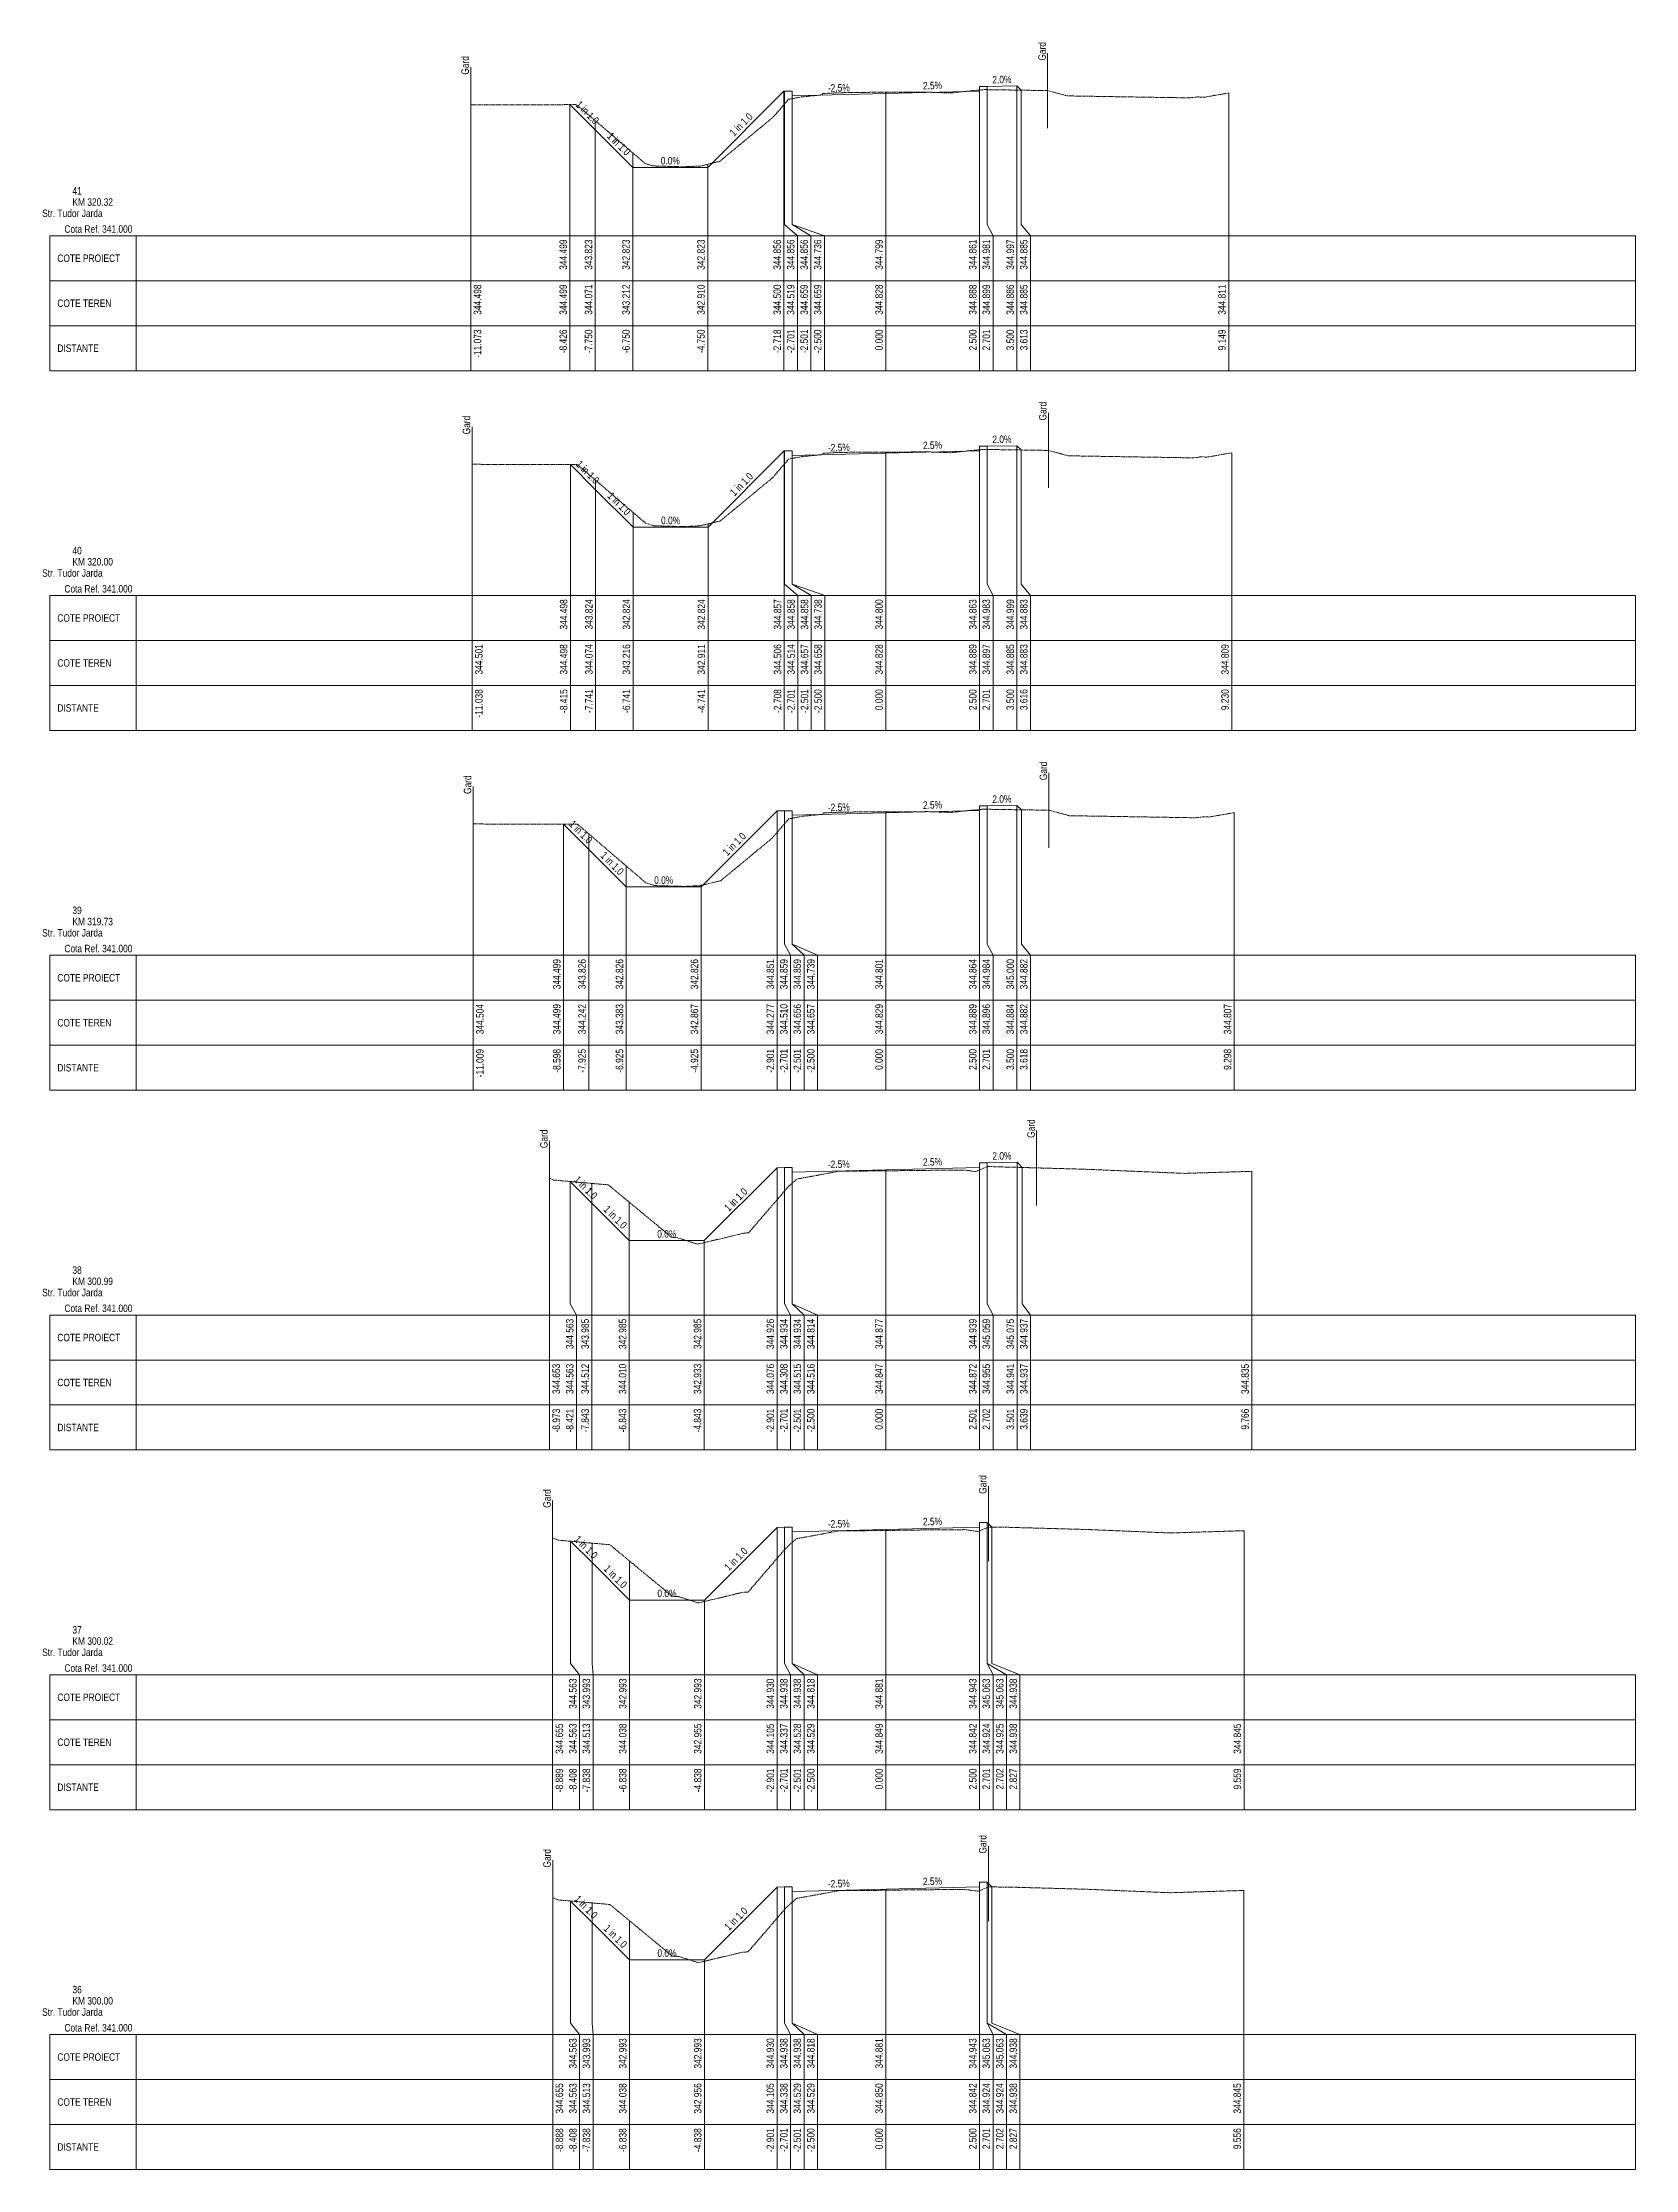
# Paper-space layout 'Str. Tudor Jarda-XS-1' of a CAD drawing. Extents: x 5 to 860, y 10 to 5944.
# Drawn here: x 5 to 430, y 3370 to 3938 of the extents above; entities that cross this region are included whole.
import ezdxf
from ezdxf.enums import TextEntityAlignment as Align

# ---------------------------------------------------------------- set-up
doc = ezdxf.new("R2010")
doc.units = 0
doc.linetypes.add('DASHED2', pattern=[0.375, 0.25, -0.125])
doc.layers.add('ARD-No Plot', color=1, linetype='Continuous', lineweight=0, plot=False)
for name, color, linetype, lineweight in [('DESIGN-TEXT', 7, 'Continuous', 0), ('EXISTING-TEXT', 7, 'Continuous', 0), ('LINES', 7, 'Continuous', 0), ('Text', 7, 'Continuous', 0), ('X-RL', 7, 'Continuous', 0), ('XPLOT-DESIGN', 5, 'Continuous', 0), ('XPLOT-EXISTING', 3, 'DASHED2', 0), ('XPLOT-GRADE', 7, 'Continuous', 0), ('XPLOT-KM', 7, 'Continuous', 0), ('XPLOT-TITLE', 7, 'Continuous', 0)]:
    doc.layers.add(name, color=color, linetype=linetype, lineweight=lineweight)
doc.styles.add('Arial', font='arial.ttf', dxfattribs={"width": 0.8})

psp = doc.layouts.new('Str. Tudor Jarda-XS-1')

# ---------------------------------------------------------------- texts
at = {"layer": 'ARD-No Plot', "style": 'Arial', "width": 0.8}
for p in [(13, 3891), (13, 3795), (13, 3699), (13, 3603), (13, 3507), (13, 3411)]:
    psp.add_text('Str. Tudor Jarda', height=2, dxfattribs=at).set_placement(p, align=Align.CENTER)
at = {"layer": 'DESIGN-TEXT', "style": 'Arial', "width": 0.8}
for s, p in [('344.499', (144.941, 3885)), ('343.823', (151.697, 3885)), ('342.823', (161.697, 3885)), ('342.823', (181.697, 3885)), ('344.856', (202.023, 3885)), ('344.856', (205.623, 3885)), ('344.856', (209.223, 3885)), ('344.736', (212.823, 3885)), ('344.799', (229.2, 3885)), ('344.861', (254.2, 3885)), ('344.981', (257.8, 3885)), ('344.997', (264.2, 3885)), ('344.885', (267.8, 3885)), ('344.498', (145.051, 3789)), ('343.824', (151.789, 3789)), ('342.824', (161.789, 3789)), ('342.824', (181.789, 3789)), ('344.857', (202.119, 3789)), ('344.858', (205.719, 3789)), ('344.858', (209.319, 3789)), ('344.738', (212.919, 3789)), ('344.800', (229.2, 3789)), ('344.863', (254.2, 3789)), ('344.983', (257.8, 3789)), ('344.999', (264.2, 3789)), ('344.883', (267.8, 3789)), ('344.499', (143.221, 3693)), ('343.826', (149.946, 3693)), ('342.826', (159.946, 3693)), ('342.826', (179.946, 3693)), ('344.851', (200.19, 3693)), ('344.859', (203.79, 3693)), ('344.859', (207.39, 3693)), ('344.739', (210.99, 3693)), ('344.801', (229.2, 3693)), ('344.864', (254.2, 3693)), ('344.984', (257.8, 3693)), ('345.000', (264.2, 3693)), ('344.882', (267.8, 3693)), ('344.563', (146.673, 3597)), ('343.985', (150.774, 3597)), ('342.985', (160.774, 3597)), ('342.985', (180.774, 3597)), ('344.926', (200.19, 3597)), ('344.934', (203.79, 3597)), ('344.934', (207.39, 3597)), ('344.814', (210.99, 3597)), ('344.877', (229.2, 3597)), ('344.939', (254.207, 3597)), ('345.059', (257.807, 3597)), ('345.075', (264.21, 3597)), ('344.937', (267.81, 3597)), ('344.563', (147.51, 3501)), ('343.993', (151.11, 3501)), ('342.993', (160.817, 3501)), ('342.993', (180.817, 3501)), ('344.930', (200.19, 3501)), ('344.938', (203.79, 3501)), ('344.938', (207.39, 3501)), ('344.818', (210.99, 3501)), ('344.881', (229.2, 3501)), ('344.943', (254.2, 3501)), ('345.063', (257.8, 3501)), ('345.063', (261.4, 3501)), ('344.938', (265, 3501)), ('344.563', (147.524, 3405)), ('343.993', (151.124, 3405)), ('342.993', (160.82, 3405)), ('342.993', (180.82, 3405)), ('344.930', (200.19, 3405)), ('344.938', (203.79, 3405)), ('344.938', (207.39, 3405)), ('344.818', (210.99, 3405)), ('344.881', (229.2, 3405)), ('344.943', (254.2, 3405)), ('345.063', (257.8, 3405)), ('345.063', (261.4, 3405)), ('344.938', (265, 3405))]:
    psp.add_text(s, height=2, rotation=90, dxfattribs=at).set_placement(p, align=Align.RIGHT)
at = {"layer": 'EXISTING-TEXT', "style": 'Arial', "width": 0.8}
for s, p in [('344.498', (122.073, 3873)), ('344.499', (144.941, 3873)), ('344.071', (151.697, 3873)), ('343.212', (161.697, 3873)), ('342.910', (181.697, 3873)), ('344.500', (202.023, 3873)), ('344.519', (205.623, 3873)), ('344.659', (209.223, 3873)), ('344.659', (212.823, 3873)), ('344.828', (229.2, 3873)), ('344.828', (229.2, 3873)), ('344.888', (254.2, 3873)), ('344.899', (257.8, 3873)), ('344.886', (264.2, 3873)), ('344.885', (267.8, 3873)), ('344.811', (320.685, 3873)), ('344.501', (122.418, 3777)), ('344.498', (145.051, 3777)), ('344.074', (151.789, 3777)), ('343.216', (161.789, 3777)), ('342.911', (181.789, 3777)), ('344.506', (202.119, 3777)), ('344.514', (205.719, 3777)), ('344.657', (209.319, 3777)), ('344.658', (212.919, 3777)), ('344.828', (229.2, 3777)), ('344.828', (229.2, 3777)), ('344.889', (254.2, 3777)), ('344.897', (257.8, 3777)), ('344.885', (264.2, 3777)), ('344.883', (267.8, 3777)), ('344.809', (321.499, 3777)), ('344.504', (122.708, 3681)), ('344.499', (143.221, 3681)), ('344.242', (149.946, 3681)), ('343.383', (159.946, 3681)), ('342.867', (179.946, 3681)), ('344.277', (200.19, 3681)), ('344.510', (203.79, 3681)), ('344.656', (207.39, 3681)), ('344.657', (210.99, 3681)), ('344.829', (229.2, 3681)), ('344.829', (229.2, 3681)), ('344.889', (254.2, 3681)), ('344.896', (257.8, 3681)), ('344.884', (264.2, 3681)), ('344.882', (267.8, 3681)), ('344.807', (322.183, 3681)), ('344.653', (143.073, 3585)), ('344.563', (146.673, 3585)), ('344.512', (150.774, 3585)), ('344.010', (160.774, 3585)), ('342.933', (180.774, 3585)), ('344.076', (200.19, 3585)), ('344.308', (203.79, 3585)), ('344.515', (207.39, 3585)), ('344.516', (210.99, 3585)), ('344.847', (229.2, 3585)), ('344.847', (229.2, 3585)), ('344.872', (254.207, 3585)), ('344.955', (257.807, 3585)), ('344.941', (264.21, 3585)), ('344.937', (267.81, 3585)), ('344.835', (326.856, 3585)), ('344.655', (143.91, 3489)), ('344.563', (147.51, 3489)), ('344.513', (151.11, 3489)), ('344.038', (160.817, 3489)), ('342.955', (180.817, 3489)), ('344.105', (200.19, 3489)), ('344.337', (203.79, 3489)), ('344.528', (207.39, 3489)), ('344.529', (210.99, 3489)), ('344.849', (229.2, 3489)), ('344.849', (229.2, 3489)), ('344.842', (254.2, 3489)), ('344.924', (257.8, 3489)), ('344.925', (261.4, 3489)), ('344.938', (265, 3489)), ('344.845', (324.791, 3489)), ('344.655', (143.924, 3393)), ('344.563', (147.524, 3393)), ('344.513', (151.124, 3393)), ('344.038', (160.82, 3393)), ('342.956', (180.82, 3393)), ('344.105', (200.19, 3393)), ('344.338', (203.79, 3393)), ('344.529', (207.39, 3393)), ('344.529', (210.99, 3393)), ('344.850', (229.2, 3393)), ('344.850', (229.2, 3393)), ('344.842', (254.2, 3393)), ('344.924', (257.8, 3393)), ('344.924', (261.4, 3393)), ('344.938', (265, 3393)), ('344.845', (324.758, 3393))]:
    psp.add_text(s, height=2, rotation=90, dxfattribs=at).set_placement(p, align=Align.RIGHT)
at = {"layer": 'Text', "style": 'Arial', "width": 0.8}
for p in [(118.773, 3928.98), (272.684, 3932.736), (119.118, 3833.011), (272.873, 3836.72), (119.408, 3737.036), (273.032, 3740.706), (269.736, 3645.267), (139.773, 3642.527), (256.857, 3550.295), (140.61, 3546.554), (256.859, 3454.293), (140.624, 3450.554)]:
    psp.add_text('Gard', height=2, rotation=90, dxfattribs=at).set_placement(p)
for s, p in [('-11.073', (122.073, 3861)), ('-11.073', (122.073, 3861)), ('-8.426', (144.941, 3861)), ('-8.426', (144.941, 3861)), ('-8.426', (144.941, 3861)), ('-7.750', (151.697, 3861)), ('-7.750', (151.697, 3861)), ('-7.750', (151.697, 3861)), ('-6.750', (161.697, 3861)), ('-6.750', (161.697, 3861)), ('-6.750', (161.697, 3861)), ('-4.750', (181.697, 3861)), ('-4.750', (181.697, 3861)), ('-4.750', (181.697, 3861)), ('-2.718', (202.023, 3861)), ('-2.718', (202.023, 3861)), ('-2.718', (202.023, 3861)), ('-2.701', (205.623, 3861)), ('-2.701', (205.623, 3861)), ('-2.701', (205.623, 3861)), ('-2.501', (209.223, 3861)), ('-2.501', (209.223, 3861)), ('-2.501', (209.223, 3861)), ('-2.500', (212.823, 3861)), ('-2.500', (212.823, 3861)), ('-2.500', (212.823, 3861)), ('0.000', (229.2, 3861)), ('0.000', (229.2, 3861)), ('0.000', (229.2, 3861)), ('2.500', (254.2, 3861)), ('2.500', (254.2, 3861)), ('2.500', (254.2, 3861)), ('2.701', (257.8, 3861)), ('2.701', (257.8, 3861)), ('2.701', (257.8, 3861)), ('3.500', (264.2, 3861)), ('3.500', (264.2, 3861)), ('3.500', (264.2, 3861)), ('3.613', (267.8, 3861)), ('3.613', (267.8, 3861)), ('3.613', (267.8, 3861)), ('9.149', (320.685, 3861)), ('9.149', (320.685, 3861)), ('-11.038', (122.418, 3765)), ('-11.038', (122.418, 3765)), ('-8.415', (145.051, 3765)), ('-8.415', (145.051, 3765)), ('-8.415', (145.051, 3765)), ('-7.741', (151.789, 3765)), ('-7.741', (151.789, 3765)), ('-7.741', (151.789, 3765)), ('-6.741', (161.789, 3765)), ('-6.741', (161.789, 3765)), ('-6.741', (161.789, 3765)), ('-4.741', (181.789, 3765)), ('-4.741', (181.789, 3765)), ('-4.741', (181.789, 3765)), ('-2.708', (202.119, 3765)), ('-2.708', (202.119, 3765)), ('-2.708', (202.119, 3765)), ('-2.701', (205.719, 3765)), ('-2.701', (205.719, 3765)), ('-2.701', (205.719, 3765)), ('-2.501', (209.319, 3765)), ('-2.501', (209.319, 3765)), ('-2.501', (209.319, 3765)), ('-2.500', (212.919, 3765)), ('-2.500', (212.919, 3765)), ('-2.500', (212.919, 3765)), ('0.000', (229.2, 3765)), ('0.000', (229.2, 3765)), ('0.000', (229.2, 3765)), ('2.500', (254.2, 3765)), ('2.500', (254.2, 3765)), ('2.500', (254.2, 3765)), ('2.701', (257.8, 3765)), ('2.701', (257.8, 3765)), ('2.701', (257.8, 3765)), ('3.500', (264.2, 3765)), ('3.500', (264.2, 3765)), ('3.500', (264.2, 3765)), ('3.616', (267.8, 3765)), ('3.616', (267.8, 3765)), ('3.616', (267.8, 3765)), ('9.230', (321.499, 3765)), ('9.230', (321.499, 3765)), ('-11.009', (122.708, 3669)), ('-11.009', (122.708, 3669)), ('-8.598', (143.221, 3669)), ('-8.598', (143.221, 3669)), ('-8.598', (143.221, 3669)), ('-7.925', (149.946, 3669)), ('-7.925', (149.946, 3669)), ('-7.925', (149.946, 3669)), ('-6.925', (159.946, 3669)), ('-6.925', (159.946, 3669)), ('-6.925', (159.946, 3669)), ('-4.925', (179.946, 3669)), ('-4.925', (179.946, 3669)), ('-4.925', (179.946, 3669)), ('-2.901', (200.19, 3669)), ('-2.901', (200.19, 3669)), ('-2.901', (200.19, 3669)), ('-2.701', (203.79, 3669)), ('-2.701', (203.79, 3669)), ('-2.701', (203.79, 3669)), ('-2.501', (207.39, 3669)), ('-2.501', (207.39, 3669)), ('-2.501', (207.39, 3669)), ('-2.500', (210.99, 3669)), ('-2.500', (210.99, 3669)), ('-2.500', (210.99, 3669)), ('0.000', (229.2, 3669)), ('0.000', (229.2, 3669)), ('0.000', (229.2, 3669)), ('2.500', (254.2, 3669)), ('2.500', (254.2, 3669)), ('2.500', (254.2, 3669)), ('2.701', (257.8, 3669)), ('2.701', (257.8, 3669)), ('2.701', (257.8, 3669)), ('3.500', (264.2, 3669)), ('3.500', (264.2, 3669)), ('3.500', (264.2, 3669)), ('3.618', (267.8, 3669)), ('3.618', (267.8, 3669)), ('3.618', (267.8, 3669)), ('9.298', (322.183, 3669)), ('9.298', (322.183, 3669)), ('-8.973', (143.073, 3573)), ('-8.973', (143.073, 3573)), ('-8.421', (146.673, 3573)), ('-8.421', (146.673, 3573)), ('-8.421', (146.673, 3573)), ('-7.843', (150.774, 3573)), ('-7.843', (150.774, 3573)), ('-7.843', (150.774, 3573)), ('-6.843', (160.774, 3573)), ('-6.843', (160.774, 3573)), ('-6.843', (160.774, 3573)), ('-4.843', (180.774, 3573)), ('-4.843', (180.774, 3573)), ('-4.843', (180.774, 3573)), ('-2.901', (200.19, 3573)), ('-2.901', (200.19, 3573)), ('-2.901', (200.19, 3573)), ('-2.701', (203.79, 3573)), ('-2.701', (203.79, 3573)), ('-2.701', (203.79, 3573)), ('-2.501', (207.39, 3573)), ('-2.501', (207.39, 3573)), ('-2.501', (207.39, 3573)), ('-2.500', (210.99, 3573)), ('-2.500', (210.99, 3573)), ('-2.500', (210.99, 3573)), ('0.000', (229.2, 3573)), ('0.000', (229.2, 3573)), ('0.000', (229.2, 3573)), ('2.501', (254.207, 3573)), ('2.501', (254.207, 3573)), ('2.501', (254.207, 3573)), ('2.702', (257.807, 3573)), ('2.702', (257.807, 3573)), ('2.702', (257.807, 3573)), ('3.501', (264.21, 3573)), ('3.501', (264.21, 3573)), ('3.501', (264.21, 3573)), ('3.639', (267.81, 3573)), ('3.639', (267.81, 3573)), ('3.639', (267.81, 3573)), ('9.766', (326.856, 3573)), ('9.766', (326.856, 3573)), ('-8.889', (143.91, 3477)), ('-8.889', (143.91, 3477)), ('-8.408', (147.51, 3477)), ('-8.408', (147.51, 3477)), ('-8.408', (147.51, 3477)), ('-7.838', (151.11, 3477)), ('-7.838', (151.11, 3477)), ('-7.838', (151.11, 3477)), ('-6.838', (160.817, 3477)), ('-6.838', (160.817, 3477)), ('-6.838', (160.817, 3477)), ('-4.838', (180.817, 3477)), ('-4.838', (180.817, 3477)), ('-4.838', (180.817, 3477)), ('-2.901', (200.19, 3477)), ('-2.901', (200.19, 3477)), ('-2.901', (200.19, 3477)), ('-2.701', (203.79, 3477)), ('-2.701', (203.79, 3477)), ('-2.701', (203.79, 3477)), ('-2.501', (207.39, 3477)), ('-2.501', (207.39, 3477)), ('-2.501', (207.39, 3477)), ('-2.500', (210.99, 3477)), ('-2.500', (210.99, 3477)), ('-2.500', (210.99, 3477)), ('0.000', (229.2, 3477)), ('0.000', (229.2, 3477)), ('0.000', (229.2, 3477)), ('2.500', (254.2, 3477)), ('2.500', (254.2, 3477)), ('2.500', (254.2, 3477)), ('2.701', (257.8, 3477)), ('2.701', (257.8, 3477)), ('2.701', (257.8, 3477)), ('2.702', (261.4, 3477)), ('2.702', (261.4, 3477)), ('2.702', (261.4, 3477)), ('2.827', (265, 3477)), ('2.827', (265, 3477)), ('2.827', (265, 3477)), ('9.559', (324.791, 3477)), ('9.559', (324.791, 3477)), ('-8.888', (143.924, 3381)), ('-8.888', (143.924, 3381)), ('-8.408', (147.524, 3381)), ('-8.408', (147.524, 3381)), ('-8.408', (147.524, 3381)), ('-7.838', (151.124, 3381)), ('-7.838', (151.124, 3381)), ('-7.838', (151.124, 3381)), ('-6.838', (160.82, 3381)), ('-6.838', (160.82, 3381)), ('-6.838', (160.82, 3381)), ('-4.838', (180.82, 3381)), ('-4.838', (180.82, 3381)), ('-4.838', (180.82, 3381)), ('-2.901', (200.19, 3381)), ('-2.901', (200.19, 3381)), ('-2.901', (200.19, 3381)), ('-2.701', (203.79, 3381)), ('-2.701', (203.79, 3381)), ('-2.701', (203.79, 3381)), ('-2.501', (207.39, 3381)), ('-2.501', (207.39, 3381)), ('-2.501', (207.39, 3381)), ('-2.500', (210.99, 3381)), ('-2.500', (210.99, 3381)), ('-2.500', (210.99, 3381)), ('0.000', (229.2, 3381)), ('0.000', (229.2, 3381)), ('0.000', (229.2, 3381)), ('2.500', (254.2, 3381)), ('2.500', (254.2, 3381)), ('2.500', (254.2, 3381)), ('2.701', (257.8, 3381)), ('2.701', (257.8, 3381)), ('2.701', (257.8, 3381)), ('2.702', (261.4, 3381)), ('2.702', (261.4, 3381)), ('2.702', (261.4, 3381)), ('2.827', (265, 3381)), ('2.827', (265, 3381)), ('2.827', (265, 3381)), ('9.556', (324.758, 3381)), ('9.556', (324.758, 3381))]:
    psp.add_text(s, height=2, rotation=90, dxfattribs=at).set_placement(p, align=Align.RIGHT)
at = {"layer": 'X-RL', "style": 'Arial', "width": 0.8}
for p in [(29, 3886.8), (29, 3790.8), (29, 3694.8), (29, 3598.8), (29, 3502.8), (29, 3406.8)]:
    psp.add_text('Cota Ref. 341.000', height=2, dxfattribs=at).set_placement(p, align=Align.RIGHT)
at = {"layer": 'XPLOT-GRADE', "style": 'Arial', "width": 0.8}
for s, rotation, p in [('2.0%', 1.14576, (260.989, 3926.694)), ('-2.5%', 1.4321, (217.48, 3924.477)), ('2.5%', 1.4321, (242.48, 3925.102)), ('1 in 1.0', 315, (149.684, 3918.175)), ('1 in 1.0', 45, (192.094, 3914.96)), ('1 in 1.0', 315, (158.062, 3909.797)), ('0.0%', 0, (172.497, 3905.031)), ('2.5%', 1.4321, (242.48, 3829.115)), ('2.0%', 1.14576, (260.989, 3830.707)), ('1 in 1.0', 315, (149.786, 3822.179)), ('-2.5%', 1.4321, (217.48, 3828.49)), ('1 in 1.0', 45, (192.188, 3818.975)), ('1 in 1.0', 315, (158.154, 3813.81)), ('0.0%', 0, (172.589, 3809.044)), ('-2.5%', 1.4321, (217.48, 3732.501)), ('2.5%', 1.4321, (242.48, 3733.126)), ('2.0%', 1.14576, (260.989, 3734.718)), ('1 in 1.0', 315, (147.949, 3726.193)), ('1 in 1.0', 45, (190.302, 3722.952)), ('1 in 1.0', 315, (156.312, 3717.83)), ('0.0%', 0, (170.746, 3713.064)), ('-2.5%', 1.4321, (217.48, 3637.255)), ('2.5%', 1.4321, (242.484, 3637.88)), ('2.0%', 1.14576, (260.997, 3639.472)), ('1 in 1.0', 315, (149.249, 3631.304)), ('1 in 1.0', 315, (157.14, 3623.412)), ('1 in 1.0', 45, (190.716, 3628.12)), ('0.0%', 0, (171.574, 3618.647)), ('-2.5%', 1.4321, (217.48, 3541.294)), ('2.5%', 1.4321, (242.48, 3541.919)), ('1 in 1.0', 315, (149.333, 3535.345)), ('1 in 1.0', 45, (190.738, 3532.181)), ('1 in 1.0', 315, (157.183, 3527.495)), ('0.0%', 0, (171.617, 3522.729)), ('-2.5%', 1.4321, (217.48, 3445.295)), ('2.5%', 1.4321, (242.48, 3445.92)), ('1 in 1.0', 315, (149.338, 3439.346)), ('1 in 1.0', 45, (190.74, 3436.183)), ('1 in 1.0', 315, (157.186, 3431.498)), ('0.0%', 0, (171.62, 3426.733))]:
    psp.add_text(s, height=2, rotation=rotation, dxfattribs=at).set_placement(p, align=Align.CENTER)
at = {"layer": 'XPLOT-KM', "style": 'Arial', "width": 0.8}
for s, p in [('41', (13, 3897)), ('KM 320.32', (13, 3894)), ('40', (13, 3801)), ('KM 320.00', (13, 3798)), ('39', (13, 3705)), ('KM 319.73', (13, 3702)), ('38', (13, 3609)), ('KM 300.99', (13, 3606)), ('37', (13, 3513)), ('KM 300.02', (13, 3510)), ('36', (13, 3417)), ('KM 300.00', (13, 3414))]:
    psp.add_text(s, height=2, dxfattribs=at).set_placement(p)
at = {"layer": 'XPLOT-TITLE', "style": 'Arial', "width": 0.8}
for s, p in [('COTE PROIECT', (8.982, 3879)), ('COTE TEREN', (8.982, 3867)), ('DISTANTE', (8.982, 3855)), ('COTE PROIECT', (8.982, 3783)), ('COTE TEREN', (8.982, 3771)), ('DISTANTE', (8.982, 3759)), ('COTE PROIECT', (8.982, 3687)), ('COTE TEREN', (8.982, 3675)), ('DISTANTE', (8.982, 3663)), ('COTE PROIECT', (8.982, 3591)), ('COTE TEREN', (8.982, 3579)), ('DISTANTE', (8.982, 3567)), ('COTE PROIECT', (8.982, 3495)), ('COTE TEREN', (8.982, 3483)), ('DISTANTE', (8.982, 3471)), ('COTE PROIECT', (8.982, 3399)), ('COTE TEREN', (8.982, 3387)), ('DISTANTE', (8.982, 3375))]:
    psp.add_text(s, height=2, dxfattribs=at).set_placement(p)

# ---------------------------------------------------------------- linework, layer by layer
at = {"layer": 'LINES'}
for p, q in [((273.184, 3934.736), (273.184, 3914.736)), ((119.273, 3930.98), (119.273, 3910.98)), ((202.823, 3889), (202.823, 3924.558)), ((202.823, 3889), (202.823, 3924.558)), ((202.823, 3889), (202.823, 3924.558)), ((202.99, 3889), (202.99, 3924.564)), ((202.99, 3889), (202.99, 3924.564)), ((202.99, 3889), (202.99, 3924.564)), ((204.99, 3889), (204.99, 3924.564)), ((204.99, 3889), (204.99, 3924.564)), ((204.99, 3889), (204.99, 3924.564)), ((205, 3889), (205, 3923.364)), ((205, 3889), (205, 3923.364)), ((205, 3889), (205, 3923.364)), ((230, 3889), (230, 3924.282)), ((230, 3889), (230, 3924.282)), ((230, 3889), (230, 3924.282)), ((255, 3889), (255, 3924.885)), ((255, 3889), (255, 3924.885)), ((255, 3889), (255, 3924.885)), ((257.01, 3889), (257.01, 3925.814)), ((257.01, 3889), (257.01, 3925.814)), ((257.01, 3889), (257.01, 3925.814)), ((265, 3889), (265, 3925.974)), ((265, 3889), (265, 3925.974)), ((265, 3889), (265, 3925.974)), ((266.129, 3889), (266.129, 3924.846)), ((266.129, 3889), (266.129, 3924.846)), ((266.129, 3889), (266.129, 3924.846)), ((321.485, 3889), (321.485, 3924.108)), ((321.485, 3889), (321.485, 3924.108)), ((119.273, 3889), (119.273, 3920.98)), ((119.273, 3889), (119.273, 3920.98)), ((145.741, 3889), (145.741, 3920.987)), ((145.741, 3889), (145.741, 3920.987)), ((145.741, 3889), (145.741, 3920.987)), ((152.497, 3889), (152.497, 3916.709)), ((152.497, 3889), (152.497, 3916.709)), ((152.497, 3889), (152.497, 3916.709)), ((162.497, 3889), (162.497, 3908.123)), ((162.497, 3889), (162.497, 3908.123)), ((162.497, 3889), (162.497, 3908.123)), ((182.497, 3889), (182.497, 3905.095)), ((182.497, 3889), (182.497, 3905.095)), ((182.497, 3889), (182.497, 3905.095)), ((119.273, 3886), (119.273, 3889)), ((119.273, 3886), (119.273, 3889)), ((145.741, 3886), (145.741, 3889)), ((145.741, 3886), (145.741, 3889)), ((145.741, 3886), (145.741, 3889)), ((152.497, 3886), (152.497, 3889)), ((152.497, 3886), (152.497, 3889)), ((152.497, 3886), (152.497, 3889)), ((162.497, 3886), (162.497, 3889)), ((162.497, 3886), (162.497, 3889)), ((162.497, 3886), (162.497, 3889)), ((182.497, 3886), (182.497, 3889)), ((182.497, 3886), (182.497, 3889)), ((182.497, 3886), (182.497, 3889)), ((202.823, 3886), (202.823, 3889)), ((202.823, 3886), (202.823, 3889)), ((202.823, 3886), (202.823, 3889)), ((206.423, 3886), (202.99, 3889)), ((206.423, 3886), (202.99, 3889)), ((206.423, 3886), (202.99, 3889)), ((210.023, 3886), (204.99, 3889)), ((210.023, 3886), (204.99, 3889)), ((210.023, 3886), (204.99, 3889)), ((213.623, 3886), (205, 3889)), ((213.623, 3886), (205, 3889)), ((213.623, 3886), (205, 3889)), ((230, 3886), (230, 3889)), ((230, 3886), (230, 3889)), ((230, 3886), (230, 3889)), ((255, 3886), (255, 3889)), ((255, 3886), (255, 3889)), ((255, 3886), (255, 3889)), ((258.6, 3886), (257.01, 3889)), ((258.6, 3886), (257.01, 3889)), ((258.6, 3886), (257.01, 3889)), ((265, 3886), (265, 3889)), ((265, 3886), (265, 3889)), ((265, 3886), (265, 3889)), ((268.6, 3886), (266.129, 3889)), ((268.6, 3886), (266.129, 3889)), ((268.6, 3886), (266.129, 3889)), ((321.485, 3886), (321.485, 3889)), ((321.485, 3886), (321.485, 3889)), ((6.982, 3874), (6.982, 3886)), ((6.982, 3886), (30, 3886)), ((30, 3850), (30, 3886)), ((30, 3886), (430, 3886)), ((119.273, 3850), (119.273, 3886)), ((119.273, 3850), (119.273, 3886)), ((145.741, 3850), (145.741, 3886)), ((145.741, 3850), (145.741, 3886)), ((145.741, 3850), (145.741, 3886)), ((152.497, 3850), (152.497, 3886)), ((152.497, 3850), (152.497, 3886)), ((152.497, 3850), (152.497, 3886)), ((162.497, 3850), (162.497, 3886)), ((162.497, 3850), (162.497, 3886)), ((162.497, 3850), (162.497, 3886)), ((182.497, 3850), (182.497, 3886)), ((182.497, 3850), (182.497, 3886)), ((182.497, 3850), (182.497, 3886)), ((202.823, 3850), (202.823, 3886)), ((202.823, 3850), (202.823, 3886)), ((202.823, 3850), (202.823, 3886)), ((206.423, 3850), (206.423, 3886)), ((206.423, 3850), (206.423, 3886)), ((206.423, 3850), (206.423, 3886)), ((210.023, 3850), (210.023, 3886)), ((210.023, 3850), (210.023, 3886)), ((210.023, 3850), (210.023, 3886)), ((213.623, 3850), (213.623, 3886)), ((213.623, 3850), (213.623, 3886)), ((213.623, 3850), (213.623, 3886)), ((230, 3850), (230, 3886)), ((230, 3850), (230, 3886)), ((230, 3850), (230, 3886)), ((255, 3850), (255, 3886)), ((255, 3850), (255, 3886)), ((255, 3850), (255, 3886)), ((258.6, 3850), (258.6, 3886)), ((258.6, 3850), (258.6, 3886)), ((258.6, 3850), (258.6, 3886)), ((265, 3850), (265, 3886)), ((265, 3850), (265, 3886)), ((265, 3850), (265, 3886)), ((268.6, 3850), (268.6, 3886)), ((268.6, 3850), (268.6, 3886)), ((268.6, 3850), (268.6, 3886)), ((321.485, 3850), (321.485, 3886)), ((321.485, 3850), (321.485, 3886)), ((430, 3850), (430, 3886)), ((6.982, 3862), (6.982, 3874)), ((6.982, 3874), (30, 3874)), ((30, 3874), (6.982, 3874)), ((30, 3874), (430, 3874)), ((6.982, 3850), (6.982, 3862)), ((6.982, 3862), (30, 3862)), ((30, 3862), (6.982, 3862)), ((30, 3862), (430, 3862)), ((30, 3850), (6.982, 3850)), ((30, 3850), (430, 3850)), ((273.373, 3838.72), (273.373, 3818.72)), ((119.618, 3835.011), (119.618, 3815.011)), ((202.919, 3793), (202.919, 3828.575)), ((202.919, 3793), (202.919, 3828.575)), ((202.919, 3793), (202.919, 3828.575)), ((202.99, 3793), (202.99, 3828.577)), ((202.99, 3793), (202.99, 3828.577)), ((202.99, 3793), (202.99, 3828.577)), ((204.99, 3793), (204.99, 3828.577)), ((204.99, 3793), (204.99, 3828.577)), ((204.99, 3793), (204.99, 3828.577)), ((205, 3793), (205, 3827.377)), ((205, 3793), (205, 3827.377)), ((205, 3793), (205, 3827.377)), ((230, 3793), (230, 3828.284)), ((230, 3793), (230, 3828.284)), ((230, 3793), (230, 3828.284)), ((255, 3793), (255, 3828.885)), ((255, 3793), (255, 3828.885)), ((255, 3793), (255, 3828.885)), ((257.01, 3793), (257.01, 3829.827)), ((257.01, 3793), (257.01, 3829.827)), ((257.01, 3793), (257.01, 3829.827)), ((265, 3793), (265, 3829.987)), ((265, 3793), (265, 3829.987)), ((265, 3793), (265, 3829.987)), ((266.155, 3793), (266.155, 3828.832)), ((266.155, 3793), (266.155, 3828.832)), ((266.155, 3793), (266.155, 3828.832)), ((322.299, 3793), (322.299, 3828.087)), ((322.299, 3793), (322.299, 3828.087)), ((119.618, 3793), (119.618, 3825.011)), ((119.618, 3793), (119.618, 3825.011)), ((145.851, 3793), (145.851, 3824.982)), ((145.851, 3793), (145.851, 3824.982)), ((145.851, 3793), (145.851, 3824.982)), ((152.589, 3793), (152.589, 3820.742)), ((152.589, 3793), (152.589, 3820.742)), ((152.589, 3793), (152.589, 3820.742)), ((162.589, 3793), (162.589, 3812.156)), ((162.589, 3793), (162.589, 3812.156)), ((162.589, 3793), (162.589, 3812.156)), ((182.589, 3793), (182.589, 3809.111)), ((182.589, 3793), (182.589, 3809.111)), ((182.589, 3793), (182.589, 3809.111)), ((119.618, 3790), (119.618, 3793)), ((119.618, 3790), (119.618, 3793)), ((145.851, 3790), (145.851, 3793)), ((145.851, 3790), (145.851, 3793)), ((145.851, 3790), (145.851, 3793)), ((152.589, 3790), (152.589, 3793)), ((152.589, 3790), (152.589, 3793)), ((152.589, 3790), (152.589, 3793)), ((162.589, 3790), (162.589, 3793)), ((162.589, 3790), (162.589, 3793)), ((162.589, 3790), (162.589, 3793)), ((182.589, 3790), (182.589, 3793)), ((182.589, 3790), (182.589, 3793)), ((182.589, 3790), (182.589, 3793)), ((202.919, 3790), (202.919, 3793)), ((202.919, 3790), (202.919, 3793)), ((202.919, 3790), (202.919, 3793)), ((206.519, 3790), (202.99, 3793)), ((206.519, 3790), (202.99, 3793)), ((206.519, 3790), (202.99, 3793)), ((210.119, 3790), (204.99, 3793)), ((210.119, 3790), (204.99, 3793)), ((210.119, 3790), (204.99, 3793)), ((213.719, 3790), (205, 3793)), ((213.719, 3790), (205, 3793)), ((213.719, 3790), (205, 3793)), ((230, 3790), (230, 3793)), ((230, 3790), (230, 3793)), ((230, 3790), (230, 3793)), ((255, 3790), (255, 3793)), ((255, 3790), (255, 3793)), ((255, 3790), (255, 3793)), ((258.6, 3790), (257.01, 3793)), ((258.6, 3790), (257.01, 3793)), ((258.6, 3790), (257.01, 3793)), ((265, 3790), (265, 3793)), ((265, 3790), (265, 3793)), ((265, 3790), (265, 3793)), ((268.6, 3790), (266.155, 3793)), ((268.6, 3790), (266.155, 3793)), ((268.6, 3790), (266.155, 3793)), ((322.299, 3790), (322.299, 3793)), ((322.299, 3790), (322.299, 3793)), ((6.982, 3778), (6.982, 3790)), ((6.982, 3790), (30, 3790)), ((30, 3754), (30, 3790)), ((30, 3790), (430, 3790)), ((119.618, 3754), (119.618, 3790)), ((119.618, 3754), (119.618, 3790)), ((145.851, 3754), (145.851, 3790)), ((145.851, 3754), (145.851, 3790)), ((145.851, 3754), (145.851, 3790)), ((152.589, 3754), (152.589, 3790)), ((152.589, 3754), (152.589, 3790)), ((152.589, 3754), (152.589, 3790)), ((162.589, 3754), (162.589, 3790)), ((162.589, 3754), (162.589, 3790)), ((162.589, 3754), (162.589, 3790)), ((182.589, 3754), (182.589, 3790)), ((182.589, 3754), (182.589, 3790)), ((182.589, 3754), (182.589, 3790)), ((202.919, 3754), (202.919, 3790)), ((202.919, 3754), (202.919, 3790)), ((202.919, 3754), (202.919, 3790)), ((206.519, 3754), (206.519, 3790)), ((206.519, 3754), (206.519, 3790)), ((206.519, 3754), (206.519, 3790)), ((210.119, 3754), (210.119, 3790)), ((210.119, 3754), (210.119, 3790)), ((210.119, 3754), (210.119, 3790)), ((213.719, 3754), (213.719, 3790)), ((213.719, 3754), (213.719, 3790)), ((213.719, 3754), (213.719, 3790)), ((230, 3754), (230, 3790)), ((230, 3754), (230, 3790)), ((230, 3754), (230, 3790)), ((255, 3754), (255, 3790)), ((255, 3754), (255, 3790)), ((255, 3754), (255, 3790)), ((258.6, 3754), (258.6, 3790)), ((258.6, 3754), (258.6, 3790)), ((258.6, 3754), (258.6, 3790)), ((265, 3754), (265, 3790)), ((265, 3754), (265, 3790)), ((265, 3754), (265, 3790)), ((268.6, 3754), (268.6, 3790)), ((268.6, 3754), (268.6, 3790)), ((268.6, 3754), (268.6, 3790)), ((322.299, 3754), (322.299, 3790)), ((322.299, 3754), (322.299, 3790)), ((430, 3754), (430, 3790)), ((6.982, 3766), (6.982, 3778)), ((6.982, 3778), (30, 3778)), ((30, 3778), (6.982, 3778)), ((30, 3778), (430, 3778)), ((6.982, 3754), (6.982, 3766)), ((6.982, 3766), (30, 3766)), ((30, 3766), (6.982, 3766)), ((30, 3766), (430, 3766)), ((30, 3754), (6.982, 3754)), ((30, 3754), (430, 3754)), ((273.532, 3742.706), (273.532, 3722.706)), ((119.908, 3739.036), (119.908, 3719.036)), ((119.908, 3697), (119.908, 3729.036)), ((119.908, 3697), (119.908, 3729.036)), ((144.021, 3697), (144.021, 3728.99)), ((144.021, 3697), (144.021, 3728.99)), ((144.021, 3697), (144.021, 3728.99)), ((200.99, 3697), (200.99, 3732.508)), ((200.99, 3697), (200.99, 3732.508)), ((200.99, 3697), (200.99, 3732.508)), ((202.99, 3697), (202.99, 3732.588)), ((202.99, 3697), (202.99, 3732.588)), ((202.99, 3697), (202.99, 3732.588)), ((204.99, 3697), (204.99, 3732.588)), ((204.99, 3697), (204.99, 3732.588)), ((204.99, 3697), (204.99, 3732.588)), ((205, 3697), (205, 3731.388)), ((205, 3697), (205, 3731.388)), ((205, 3697), (205, 3731.388)), ((230, 3697), (230, 3732.286)), ((230, 3697), (230, 3732.286)), ((230, 3697), (230, 3732.286)), ((255, 3697), (255, 3732.886)), ((255, 3697), (255, 3732.886)), ((255, 3697), (255, 3732.886)), ((257.01, 3697), (257.01, 3733.838)), ((257.01, 3697), (257.01, 3733.838)), ((257.01, 3697), (257.01, 3733.838)), ((265, 3697), (265, 3733.998)), ((265, 3697), (265, 3733.998)), ((265, 3697), (265, 3733.998)), ((266.178, 3697), (266.178, 3732.82)), ((266.178, 3697), (266.178, 3732.82)), ((266.178, 3697), (266.178, 3732.82)), ((322.983, 3697), (322.983, 3732.069)), ((322.983, 3697), (322.983, 3732.069)), ((150.746, 3697), (150.746, 3726.419)), ((150.746, 3697), (150.746, 3726.419)), ((150.746, 3697), (150.746, 3726.419)), ((160.746, 3697), (160.746, 3717.833)), ((160.746, 3697), (160.746, 3717.833)), ((160.746, 3697), (160.746, 3717.833)), ((180.746, 3697), (180.746, 3712.665)), ((180.746, 3697), (180.746, 3712.665)), ((180.746, 3697), (180.746, 3712.665)), ((119.908, 3694), (119.908, 3697)), ((119.908, 3694), (119.908, 3697)), ((144.021, 3694), (144.021, 3697)), ((144.021, 3694), (144.021, 3697)), ((144.021, 3694), (144.021, 3697)), ((150.746, 3694), (150.746, 3697)), ((150.746, 3694), (150.746, 3697)), ((150.746, 3694), (150.746, 3697)), ((160.746, 3694), (160.746, 3697)), ((160.746, 3694), (160.746, 3697)), ((160.746, 3694), (160.746, 3697)), ((180.746, 3694), (180.746, 3697)), ((180.746, 3694), (180.746, 3697)), ((180.746, 3694), (180.746, 3697)), ((200.99, 3694), (200.99, 3697)), ((200.99, 3694), (200.99, 3697)), ((200.99, 3694), (200.99, 3697)), ((204.59, 3694), (202.99, 3697)), ((204.59, 3694), (202.99, 3697)), ((204.59, 3694), (202.99, 3697)), ((208.19, 3694), (204.99, 3697)), ((208.19, 3694), (204.99, 3697)), ((208.19, 3694), (204.99, 3697)), ((211.79, 3694), (205, 3697)), ((211.79, 3694), (205, 3697)), ((211.79, 3694), (205, 3697)), ((230, 3694), (230, 3697)), ((230, 3694), (230, 3697)), ((230, 3694), (230, 3697)), ((255, 3694), (255, 3697)), ((255, 3694), (255, 3697)), ((255, 3694), (255, 3697)), ((258.6, 3694), (257.01, 3697)), ((258.6, 3694), (257.01, 3697)), ((258.6, 3694), (257.01, 3697)), ((265, 3694), (265, 3697)), ((265, 3694), (265, 3697)), ((265, 3694), (265, 3697)), ((268.6, 3694), (266.178, 3697)), ((268.6, 3694), (266.178, 3697)), ((268.6, 3694), (266.178, 3697)), ((322.983, 3694), (322.983, 3697)), ((322.983, 3694), (322.983, 3697)), ((6.982, 3682), (6.982, 3694)), ((6.982, 3694), (30, 3694)), ((30, 3658), (30, 3694)), ((30, 3694), (430, 3694)), ((119.908, 3658), (119.908, 3694)), ((119.908, 3658), (119.908, 3694)), ((144.021, 3658), (144.021, 3694)), ((144.021, 3658), (144.021, 3694)), ((144.021, 3658), (144.021, 3694)), ((150.746, 3658), (150.746, 3694)), ((150.746, 3658), (150.746, 3694)), ((150.746, 3658), (150.746, 3694)), ((160.746, 3658), (160.746, 3694)), ((160.746, 3658), (160.746, 3694)), ((160.746, 3658), (160.746, 3694)), ((180.746, 3658), (180.746, 3694)), ((180.746, 3658), (180.746, 3694)), ((180.746, 3658), (180.746, 3694)), ((200.99, 3658), (200.99, 3694)), ((200.99, 3658), (200.99, 3694)), ((200.99, 3658), (200.99, 3694)), ((204.59, 3658), (204.59, 3694)), ((204.59, 3658), (204.59, 3694)), ((204.59, 3658), (204.59, 3694)), ((208.19, 3658), (208.19, 3694)), ((208.19, 3658), (208.19, 3694)), ((208.19, 3658), (208.19, 3694)), ((211.79, 3658), (211.79, 3694)), ((211.79, 3658), (211.79, 3694)), ((211.79, 3658), (211.79, 3694)), ((230, 3658), (230, 3694)), ((230, 3658), (230, 3694)), ((230, 3658), (230, 3694)), ((255, 3658), (255, 3694)), ((255, 3658), (255, 3694)), ((255, 3658), (255, 3694)), ((258.6, 3658), (258.6, 3694)), ((258.6, 3658), (258.6, 3694)), ((258.6, 3658), (258.6, 3694)), ((265, 3658), (265, 3694)), ((265, 3658), (265, 3694)), ((265, 3658), (265, 3694)), ((268.6, 3658), (268.6, 3694)), ((268.6, 3658), (268.6, 3694)), ((268.6, 3658), (268.6, 3694)), ((322.983, 3658), (322.983, 3694)), ((322.983, 3658), (322.983, 3694)), ((430, 3658), (430, 3694)), ((6.982, 3670), (6.982, 3682)), ((6.982, 3682), (30, 3682)), ((30, 3682), (6.982, 3682)), ((30, 3682), (430, 3682)), ((6.982, 3658), (6.982, 3670)), ((6.982, 3670), (30, 3670)), ((30, 3670), (6.982, 3670)), ((30, 3670), (430, 3670)), ((30, 3658), (6.982, 3658)), ((30, 3658), (430, 3658)), ((140.273, 3644.527), (140.273, 3624.527)), ((270.236, 3647.267), (270.236, 3627.267)), ((257.017, 3601), (257.017, 3638.593)), ((257.017, 3601), (257.017, 3638.593)), ((257.017, 3601), (257.017, 3638.593)), ((265.01, 3601), (265.01, 3638.752)), ((265.01, 3601), (265.01, 3638.752)), ((265.01, 3601), (265.01, 3638.752)), ((140.273, 3601), (140.273, 3634.527)), ((140.273, 3601), (140.273, 3634.527)), ((145.792, 3601), (145.792, 3633.629)), ((145.792, 3601), (145.792, 3633.629)), ((145.792, 3601), (145.792, 3633.629)), ((151.574, 3601), (151.574, 3633.12)), ((151.574, 3601), (151.574, 3633.12)), ((151.574, 3601), (151.574, 3633.12)), ((200.99, 3601), (200.99, 3637.262)), ((200.99, 3601), (200.99, 3637.262)), ((200.99, 3601), (200.99, 3637.262)), ((202.99, 3601), (202.99, 3637.342)), ((202.99, 3601), (202.99, 3637.342)), ((202.99, 3601), (202.99, 3637.342)), ((204.99, 3601), (204.99, 3637.342)), ((204.99, 3601), (204.99, 3637.342)), ((204.99, 3601), (204.99, 3637.342)), ((205, 3601), (205, 3636.142)), ((205, 3601), (205, 3636.142)), ((205, 3601), (205, 3636.142)), ((230, 3601), (230, 3636.767)), ((230, 3601), (230, 3636.767)), ((230, 3601), (230, 3636.767)), ((255.007, 3601), (255.007, 3637.393)), ((255.007, 3601), (255.007, 3637.393)), ((255.007, 3601), (255.007, 3637.393)), ((266.389, 3601), (266.389, 3637.373)), ((266.389, 3601), (266.389, 3637.373)), ((266.389, 3601), (266.389, 3637.373)), ((327.656, 3601), (327.656, 3636.348)), ((327.656, 3601), (327.656, 3636.348)), ((161.574, 3601), (161.574, 3628.099)), ((161.574, 3601), (161.574, 3628.099)), ((161.574, 3601), (161.574, 3628.099)), ((181.574, 3601), (181.574, 3617.847)), ((181.574, 3601), (181.574, 3617.847)), ((181.574, 3601), (181.574, 3617.847)), ((140.273, 3598), (140.273, 3601)), ((140.273, 3598), (140.273, 3601)), ((147.473, 3598), (145.792, 3601)), ((147.473, 3598), (145.792, 3601)), ((147.473, 3598), (145.792, 3601)), ((151.574, 3598), (151.574, 3601)), ((151.574, 3598), (151.574, 3601)), ((151.574, 3598), (151.574, 3601)), ((161.574, 3598), (161.574, 3601)), ((161.574, 3598), (161.574, 3601)), ((161.574, 3598), (161.574, 3601)), ((181.574, 3598), (181.574, 3601)), ((181.574, 3598), (181.574, 3601)), ((181.574, 3598), (181.574, 3601)), ((200.99, 3598), (200.99, 3601)), ((200.99, 3598), (200.99, 3601)), ((200.99, 3598), (200.99, 3601)), ((204.59, 3598), (202.99, 3601)), ((204.59, 3598), (202.99, 3601)), ((204.59, 3598), (202.99, 3601)), ((208.19, 3598), (204.99, 3601)), ((208.19, 3598), (204.99, 3601)), ((208.19, 3598), (204.99, 3601)), ((211.79, 3598), (205, 3601)), ((211.79, 3598), (205, 3601)), ((211.79, 3598), (205, 3601)), ((230, 3598), (230, 3601)), ((230, 3598), (230, 3601)), ((230, 3598), (230, 3601)), ((255.007, 3598), (255.007, 3601)), ((255.007, 3598), (255.007, 3601)), ((255.007, 3598), (255.007, 3601)), ((258.607, 3598), (257.017, 3601)), ((258.607, 3598), (257.017, 3601)), ((258.607, 3598), (257.017, 3601)), ((265.01, 3598), (265.01, 3601)), ((265.01, 3598), (265.01, 3601)), ((265.01, 3598), (265.01, 3601)), ((268.61, 3598), (266.389, 3601)), ((268.61, 3598), (266.389, 3601)), ((268.61, 3598), (266.389, 3601)), ((327.656, 3598), (327.656, 3601)), ((327.656, 3598), (327.656, 3601)), ((6.982, 3586), (6.982, 3598)), ((6.982, 3598), (30, 3598)), ((30, 3562), (30, 3598)), ((30, 3598), (430, 3598)), ((140.273, 3562), (140.273, 3598)), ((140.273, 3562), (140.273, 3598)), ((147.473, 3562), (147.473, 3598)), ((147.473, 3562), (147.473, 3598)), ((147.473, 3562), (147.473, 3598)), ((151.574, 3562), (151.574, 3598)), ((151.574, 3562), (151.574, 3598)), ((151.574, 3562), (151.574, 3598)), ((161.574, 3562), (161.574, 3598)), ((161.574, 3562), (161.574, 3598)), ((161.574, 3562), (161.574, 3598)), ((181.574, 3562), (181.574, 3598)), ((181.574, 3562), (181.574, 3598)), ((181.574, 3562), (181.574, 3598)), ((200.99, 3562), (200.99, 3598)), ((200.99, 3562), (200.99, 3598)), ((200.99, 3562), (200.99, 3598)), ((204.59, 3562), (204.59, 3598)), ((204.59, 3562), (204.59, 3598)), ((204.59, 3562), (204.59, 3598)), ((208.19, 3562), (208.19, 3598)), ((208.19, 3562), (208.19, 3598)), ((208.19, 3562), (208.19, 3598)), ((211.79, 3562), (211.79, 3598)), ((211.79, 3562), (211.79, 3598)), ((211.79, 3562), (211.79, 3598)), ((230, 3562), (230, 3598)), ((230, 3562), (230, 3598)), ((230, 3562), (230, 3598)), ((255.007, 3562), (255.007, 3598)), ((255.007, 3562), (255.007, 3598)), ((255.007, 3562), (255.007, 3598)), ((258.607, 3562), (258.607, 3598)), ((258.607, 3562), (258.607, 3598)), ((258.607, 3562), (258.607, 3598)), ((265.01, 3562), (265.01, 3598)), ((265.01, 3562), (265.01, 3598)), ((265.01, 3562), (265.01, 3598)), ((268.61, 3562), (268.61, 3598)), ((268.61, 3562), (268.61, 3598)), ((268.61, 3562), (268.61, 3598)), ((327.656, 3562), (327.656, 3598)), ((327.656, 3562), (327.656, 3598)), ((430, 3562), (430, 3598)), ((6.982, 3574), (6.982, 3586)), ((6.982, 3586), (30, 3586)), ((30, 3586), (6.982, 3586)), ((30, 3586), (430, 3586)), ((6.982, 3562), (6.982, 3574)), ((6.982, 3574), (30, 3574)), ((30, 3574), (6.982, 3574)), ((30, 3574), (430, 3574)), ((30, 3562), (6.982, 3562)), ((30, 3562), (430, 3562)), ((141.11, 3548.554), (141.11, 3528.554)), ((257.357, 3552.295), (257.357, 3532.295)), ((257.01, 3505), (257.01, 3542.632)), ((257.01, 3505), (257.01, 3542.632)), ((257.01, 3505), (257.01, 3542.632)), ((257.02, 3505), (257.02, 3542.632)), ((257.02, 3505), (257.02, 3542.632)), ((257.02, 3505), (257.02, 3542.632)), ((141.11, 3505), (141.11, 3538.554)), ((141.11, 3505), (141.11, 3538.554)), ((145.917, 3505), (145.917, 3537.629)), ((145.917, 3505), (145.917, 3537.629)), ((145.917, 3505), (145.917, 3537.629)), ((151.617, 3505), (151.617, 3537.127)), ((151.617, 3505), (151.617, 3537.127)), ((151.617, 3505), (151.617, 3537.127)), ((200.99, 3505), (200.99, 3541.302)), ((200.99, 3505), (200.99, 3541.302)), ((200.99, 3505), (200.99, 3541.302)), ((202.99, 3505), (202.99, 3541.382)), ((202.99, 3505), (202.99, 3541.382)), ((202.99, 3505), (202.99, 3541.382)), ((204.99, 3505), (204.99, 3541.382)), ((204.99, 3505), (204.99, 3541.382)), ((204.99, 3505), (204.99, 3541.382)), ((205, 3505), (205, 3540.182)), ((205, 3505), (205, 3540.182)), ((205, 3505), (205, 3540.182)), ((230, 3505), (230, 3540.807)), ((230, 3505), (230, 3540.807)), ((230, 3505), (230, 3540.807)), ((255, 3505), (255, 3541.432)), ((255, 3505), (255, 3541.432)), ((255, 3505), (255, 3541.432)), ((258.269, 3505), (258.269, 3541.382)), ((258.269, 3505), (258.269, 3541.382)), ((258.269, 3505), (258.269, 3541.382)), ((325.591, 3505), (325.591, 3540.447)), ((325.591, 3505), (325.591, 3540.447)), ((161.617, 3505), (161.617, 3532.376)), ((161.617, 3505), (161.617, 3532.376)), ((161.617, 3505), (161.617, 3532.376)), ((181.617, 3505), (181.617, 3521.929)), ((181.617, 3505), (181.617, 3521.929)), ((181.617, 3505), (181.617, 3521.929)), ((6.982, 3490), (6.982, 3502)), ((6.982, 3502), (30, 3502)), ((30, 3466), (30, 3502)), ((30, 3502), (430, 3502)), ((141.11, 3502), (141.11, 3505)), ((141.11, 3502), (141.11, 3505)), ((141.11, 3466), (141.11, 3502)), ((141.11, 3466), (141.11, 3502)), ((148.31, 3502), (145.917, 3505)), ((148.31, 3502), (145.917, 3505)), ((148.31, 3502), (145.917, 3505)), ((148.31, 3466), (148.31, 3502)), ((148.31, 3466), (148.31, 3502)), ((148.31, 3466), (148.31, 3502)), ((151.91, 3502), (151.617, 3505)), ((151.91, 3502), (151.617, 3505)), ((151.91, 3502), (151.617, 3505)), ((151.91, 3466), (151.91, 3502)), ((151.91, 3466), (151.91, 3502)), ((151.91, 3466), (151.91, 3502)), ((161.617, 3502), (161.617, 3505)), ((161.617, 3502), (161.617, 3505)), ((161.617, 3502), (161.617, 3505)), ((161.617, 3466), (161.617, 3502)), ((161.617, 3466), (161.617, 3502)), ((161.617, 3466), (161.617, 3502)), ((181.617, 3502), (181.617, 3505)), ((181.617, 3502), (181.617, 3505)), ((181.617, 3502), (181.617, 3505)), ((181.617, 3466), (181.617, 3502)), ((181.617, 3466), (181.617, 3502)), ((181.617, 3466), (181.617, 3502)), ((200.99, 3502), (200.99, 3505)), ((200.99, 3502), (200.99, 3505)), ((200.99, 3502), (200.99, 3505)), ((200.99, 3466), (200.99, 3502)), ((200.99, 3466), (200.99, 3502)), ((200.99, 3466), (200.99, 3502)), ((204.59, 3502), (202.99, 3505)), ((204.59, 3502), (202.99, 3505)), ((204.59, 3502), (202.99, 3505)), ((204.59, 3466), (204.59, 3502)), ((204.59, 3466), (204.59, 3502)), ((204.59, 3466), (204.59, 3502)), ((208.19, 3502), (204.99, 3505)), ((208.19, 3502), (204.99, 3505)), ((208.19, 3502), (204.99, 3505)), ((211.79, 3502), (205, 3505)), ((211.79, 3502), (205, 3505)), ((211.79, 3502), (205, 3505)), ((208.19, 3466), (208.19, 3502)), ((208.19, 3466), (208.19, 3502)), ((208.19, 3466), (208.19, 3502)), ((211.79, 3466), (211.79, 3502)), ((211.79, 3466), (211.79, 3502)), ((211.79, 3466), (211.79, 3502)), ((230, 3502), (230, 3505)), ((230, 3502), (230, 3505)), ((230, 3502), (230, 3505)), ((230, 3466), (230, 3502)), ((230, 3466), (230, 3502)), ((230, 3466), (230, 3502)), ((255, 3502), (255, 3505)), ((255, 3502), (255, 3505)), ((255, 3502), (255, 3505)), ((255, 3466), (255, 3502)), ((255, 3466), (255, 3502)), ((255, 3466), (255, 3502)), ((258.6, 3502), (257.01, 3505)), ((258.6, 3502), (257.01, 3505)), ((258.6, 3502), (257.01, 3505)), ((262.2, 3502), (257.02, 3505)), ((262.2, 3502), (257.02, 3505)), ((262.2, 3502), (257.02, 3505)), ((265.8, 3502), (258.269, 3505)), ((265.8, 3502), (258.269, 3505)), ((265.8, 3502), (258.269, 3505)), ((258.6, 3466), (258.6, 3502)), ((258.6, 3466), (258.6, 3502)), ((258.6, 3466), (258.6, 3502)), ((262.2, 3466), (262.2, 3502)), ((262.2, 3466), (262.2, 3502)), ((262.2, 3466), (262.2, 3502)), ((265.8, 3466), (265.8, 3502)), ((265.8, 3466), (265.8, 3502)), ((265.8, 3466), (265.8, 3502)), ((325.591, 3502), (325.591, 3505)), ((325.591, 3502), (325.591, 3505)), ((325.591, 3466), (325.591, 3502)), ((325.591, 3466), (325.591, 3502)), ((430, 3466), (430, 3502)), ((6.982, 3478), (6.982, 3490)), ((6.982, 3490), (30, 3490)), ((30, 3490), (6.982, 3490)), ((30, 3490), (430, 3490)), ((6.982, 3466), (6.982, 3478)), ((6.982, 3478), (30, 3478)), ((30, 3478), (6.982, 3478)), ((30, 3478), (430, 3478)), ((30, 3466), (6.982, 3466)), ((30, 3466), (430, 3466)), ((141.124, 3452.554), (141.124, 3432.554)), ((257.359, 3456.293), (257.359, 3436.293)), ((200.99, 3409), (200.99, 3445.302)), ((200.99, 3409), (200.99, 3445.302)), ((200.99, 3409), (200.99, 3445.302)), ((202.99, 3409), (202.99, 3445.382)), ((202.99, 3409), (202.99, 3445.382)), ((202.99, 3409), (202.99, 3445.382)), ((204.99, 3409), (204.99, 3445.382)), ((204.99, 3409), (204.99, 3445.382)), ((204.99, 3409), (204.99, 3445.382)), ((255, 3409), (255, 3445.432)), ((255, 3409), (255, 3445.432)), ((255, 3409), (255, 3445.432)), ((257.01, 3409), (257.01, 3446.632)), ((257.01, 3409), (257.01, 3446.632)), ((257.01, 3409), (257.01, 3446.632)), ((257.02, 3409), (257.02, 3446.633)), ((257.02, 3409), (257.02, 3446.633)), ((257.02, 3409), (257.02, 3446.633)), ((258.274, 3409), (258.274, 3445.378)), ((258.274, 3409), (258.274, 3445.378)), ((258.274, 3409), (258.274, 3445.378)), ((141.124, 3409), (141.124, 3442.554)), ((141.124, 3409), (141.124, 3442.554)), ((145.924, 3409), (145.924, 3441.629)), ((145.924, 3409), (145.924, 3441.629)), ((145.924, 3409), (145.924, 3441.629)), ((151.62, 3409), (151.62, 3441.127)), ((151.62, 3409), (151.62, 3441.127)), ((151.62, 3409), (151.62, 3441.127)), ((205, 3409), (205, 3444.182)), ((205, 3409), (205, 3444.182)), ((205, 3409), (205, 3444.182)), ((230, 3409), (230, 3444.807)), ((230, 3409), (230, 3444.807)), ((230, 3409), (230, 3444.807)), ((325.558, 3409), (325.558, 3444.449)), ((325.558, 3409), (325.558, 3444.449)), ((161.62, 3409), (161.62, 3436.378)), ((161.62, 3409), (161.62, 3436.378)), ((161.62, 3409), (161.62, 3436.378)), ((181.62, 3409), (181.62, 3425.933)), ((181.62, 3409), (181.62, 3425.933)), ((181.62, 3409), (181.62, 3425.933)), ((6.982, 3394), (6.982, 3406)), ((6.982, 3406), (30, 3406)), ((30, 3370), (30, 3406)), ((30, 3406), (430, 3406)), ((141.124, 3406), (141.124, 3409)), ((141.124, 3406), (141.124, 3409)), ((141.124, 3370), (141.124, 3406)), ((141.124, 3370), (141.124, 3406)), ((148.324, 3406), (145.924, 3409)), ((148.324, 3406), (145.924, 3409)), ((148.324, 3406), (145.924, 3409)), ((148.324, 3370), (148.324, 3406)), ((148.324, 3370), (148.324, 3406)), ((148.324, 3370), (148.324, 3406)), ((151.924, 3406), (151.62, 3409)), ((151.924, 3406), (151.62, 3409)), ((151.924, 3406), (151.62, 3409)), ((151.924, 3370), (151.924, 3406)), ((151.924, 3370), (151.924, 3406)), ((151.924, 3370), (151.924, 3406)), ((161.62, 3406), (161.62, 3409)), ((161.62, 3406), (161.62, 3409)), ((161.62, 3406), (161.62, 3409)), ((161.62, 3370), (161.62, 3406)), ((161.62, 3370), (161.62, 3406)), ((161.62, 3370), (161.62, 3406)), ((181.62, 3406), (181.62, 3409)), ((181.62, 3406), (181.62, 3409)), ((181.62, 3406), (181.62, 3409)), ((181.62, 3370), (181.62, 3406)), ((181.62, 3370), (181.62, 3406)), ((181.62, 3370), (181.62, 3406)), ((200.99, 3406), (200.99, 3409)), ((200.99, 3406), (200.99, 3409)), ((200.99, 3406), (200.99, 3409)), ((200.99, 3370), (200.99, 3406)), ((200.99, 3370), (200.99, 3406)), ((200.99, 3370), (200.99, 3406)), ((204.59, 3406), (202.99, 3409)), ((204.59, 3406), (202.99, 3409)), ((204.59, 3406), (202.99, 3409)), ((204.59, 3370), (204.59, 3406)), ((204.59, 3370), (204.59, 3406)), ((204.59, 3370), (204.59, 3406)), ((208.19, 3406), (204.99, 3409)), ((208.19, 3406), (204.99, 3409)), ((208.19, 3406), (204.99, 3409)), ((211.79, 3406), (205, 3409)), ((211.79, 3406), (205, 3409)), ((211.79, 3406), (205, 3409)), ((208.19, 3370), (208.19, 3406)), ((208.19, 3370), (208.19, 3406)), ((208.19, 3370), (208.19, 3406)), ((211.79, 3370), (211.79, 3406)), ((211.79, 3370), (211.79, 3406)), ((211.79, 3370), (211.79, 3406)), ((230, 3406), (230, 3409)), ((230, 3406), (230, 3409)), ((230, 3406), (230, 3409)), ((230, 3370), (230, 3406)), ((230, 3370), (230, 3406)), ((230, 3370), (230, 3406)), ((255, 3406), (255, 3409)), ((255, 3406), (255, 3409)), ((255, 3406), (255, 3409)), ((255, 3370), (255, 3406)), ((255, 3370), (255, 3406)), ((255, 3370), (255, 3406)), ((258.6, 3406), (257.01, 3409)), ((258.6, 3406), (257.01, 3409)), ((258.6, 3406), (257.01, 3409)), ((262.2, 3406), (257.02, 3409)), ((262.2, 3406), (257.02, 3409)), ((262.2, 3406), (257.02, 3409)), ((265.8, 3406), (258.274, 3409)), ((265.8, 3406), (258.274, 3409)), ((265.8, 3406), (258.274, 3409)), ((258.6, 3370), (258.6, 3406)), ((258.6, 3370), (258.6, 3406)), ((258.6, 3370), (258.6, 3406)), ((262.2, 3370), (262.2, 3406)), ((262.2, 3370), (262.2, 3406)), ((262.2, 3370), (262.2, 3406)), ((265.8, 3370), (265.8, 3406)), ((265.8, 3370), (265.8, 3406)), ((265.8, 3370), (265.8, 3406)), ((325.558, 3406), (325.558, 3409)), ((325.558, 3406), (325.558, 3409)), ((325.558, 3370), (325.558, 3406)), ((325.558, 3370), (325.558, 3406)), ((430, 3370), (430, 3406)), ((6.982, 3382), (6.982, 3394)), ((6.982, 3394), (30, 3394)), ((30, 3394), (6.982, 3394)), ((30, 3394), (430, 3394)), ((6.982, 3370), (6.982, 3382)), ((6.982, 3382), (30, 3382)), ((30, 3382), (6.982, 3382)), ((30, 3382), (430, 3382)), ((30, 3370), (6.982, 3370)), ((30, 3370), (430, 3370))]:
    psp.add_line(p, q, dxfattribs=at)
at = {"layer": 'XPLOT-DESIGN'}
for p, q in [((182.497, 3904.231), (202.823, 3924.558)), ((202.823, 3924.558), (202.99, 3924.564)), ((202.99, 3924.564), (204.99, 3924.564)), ((204.99, 3924.564), (205, 3923.364)), ((205, 3923.364), (230, 3923.989)), ((230, 3923.989), (255, 3924.614)), ((255, 3924.614), (255.01, 3925.814)), ((255.01, 3925.814), (257.01, 3925.814)), ((257.01, 3925.814), (265, 3925.974)), ((265, 3925.974), (266.129, 3924.846)), ((145.741, 3920.987), (152.497, 3914.231)), ((152.497, 3914.231), (162.497, 3904.231)), ((162.497, 3904.231), (182.497, 3904.231)), ((182.589, 3808.244), (202.919, 3828.575)), ((202.919, 3828.575), (202.99, 3828.577)), ((202.99, 3828.577), (204.99, 3828.577)), ((204.99, 3828.577), (205, 3827.377)), ((205, 3827.377), (230, 3828.002)), ((230, 3828.002), (255, 3828.627)), ((255, 3828.627), (255.01, 3829.827)), ((255.01, 3829.827), (257.01, 3829.827)), ((257.01, 3829.827), (265, 3829.987)), ((265, 3829.987), (266.155, 3828.832)), ((145.851, 3824.982), (152.589, 3818.244)), ((152.589, 3818.244), (162.589, 3808.244)), ((162.589, 3808.244), (182.589, 3808.244)), ((144.021, 3728.99), (150.746, 3722.264)), ((180.746, 3712.264), (200.99, 3732.508)), ((200.99, 3732.508), (202.99, 3732.588)), ((202.99, 3732.588), (204.99, 3732.588)), ((204.99, 3732.588), (205, 3731.388)), ((205, 3731.388), (230, 3732.013)), ((230, 3732.013), (255, 3732.638)), ((255, 3732.638), (255.01, 3733.838)), ((255.01, 3733.838), (257.01, 3733.838)), ((257.01, 3733.838), (265, 3733.998)), ((265, 3733.998), (266.178, 3732.82)), ((150.746, 3722.264), (160.746, 3712.264)), ((160.746, 3712.264), (180.746, 3712.264)), ((255.007, 3637.393), (255.017, 3638.593)), ((255.017, 3638.593), (257.017, 3638.593)), ((257.017, 3638.593), (265.01, 3638.752)), ((265.01, 3638.752), (266.389, 3637.373)), ((145.792, 3633.629), (151.574, 3627.847)), ((181.574, 3617.847), (200.99, 3637.262)), ((200.99, 3637.262), (202.99, 3637.342)), ((202.99, 3637.342), (204.99, 3637.342)), ((204.99, 3637.342), (205, 3636.142)), ((205, 3636.142), (230, 3636.767)), ((230, 3636.767), (255.007, 3637.393)), ((151.574, 3627.847), (161.574, 3617.847)), ((161.574, 3617.847), (181.574, 3617.847)), ((255, 3541.432), (255.01, 3542.632)), ((255.01, 3542.632), (257.01, 3542.632)), ((257.01, 3542.632), (257.02, 3542.632)), ((257.02, 3542.632), (258.269, 3541.382)), ((145.917, 3537.629), (151.617, 3531.929)), ((181.617, 3521.929), (200.99, 3541.302)), ((200.99, 3541.302), (202.99, 3541.382)), ((202.99, 3541.382), (204.99, 3541.382)), ((204.99, 3541.382), (205, 3540.182)), ((205, 3540.182), (230, 3540.807)), ((230, 3540.807), (255, 3541.432)), ((151.617, 3531.929), (161.617, 3521.929)), ((161.617, 3521.929), (181.617, 3521.929)), ((181.62, 3425.933), (200.99, 3445.302)), ((200.99, 3445.302), (202.99, 3445.382)), ((202.99, 3445.382), (204.99, 3445.382)), ((204.99, 3445.382), (205, 3444.182)), ((230, 3444.807), (255, 3445.432)), ((255, 3445.432), (255.01, 3446.632)), ((255.01, 3446.632), (257.01, 3446.632)), ((257.01, 3446.632), (257.02, 3446.633)), ((257.02, 3446.633), (258.274, 3445.378)), ((145.924, 3441.629), (151.62, 3435.933)), ((205, 3444.182), (230, 3444.807)), ((151.62, 3435.933), (161.62, 3425.933)), ((161.62, 3425.933), (181.62, 3425.933))]:
    psp.add_line(p, q, dxfattribs=at)
at = {"layer": 'XPLOT-EXISTING'}
for p, q in [((202.99, 3921.191), (204.036, 3922.41)), ((204.036, 3922.41), (204.99, 3922.585)), ((204.99, 3922.585), (205, 3922.587)), ((205, 3922.587), (207.529, 3923.052)), ((207.529, 3923.052), (213.003, 3923.597)), ((213.003, 3923.597), (213.135, 3923.936)), ((213.135, 3923.936), (217.691, 3924.171)), ((217.691, 3924.171), (225.604, 3924.274)), ((225.604, 3924.274), (230, 3924.282)), ((230, 3924.282), (236.029, 3924.293)), ((230, 3924.282), (230, 3924.282)), ((236.029, 3924.293), (240.976, 3924.322)), ((240.976, 3924.322), (247.262, 3924.099)), ((247.262, 3924.099), (252.88, 3924.701)), ((252.88, 3924.701), (255, 3924.885)), ((255, 3924.885), (256.306, 3924.998)), ((256.306, 3924.998), (257.01, 3924.987)), ((257.01, 3924.987), (265, 3924.863)), ((265, 3924.863), (266.129, 3924.846)), ((266.129, 3924.846), (273.184, 3924.736)), ((273.184, 3924.736), (278.431, 3923.324)), ((278.431, 3923.324), (311.029, 3922.789)), ((311.029, 3922.789), (313.131, 3923.049)), ((313.131, 3923.049), (314.948, 3922.96)), ((314.948, 3922.96), (321.485, 3924.108)), ((119.273, 3920.98), (133.497, 3920.952)), ((133.497, 3920.952), (145.741, 3920.987)), ((145.741, 3920.987), (147.239, 3920.991)), ((147.239, 3920.991), (147.42, 3920.973)), ((147.42, 3920.973), (148.931, 3919.771)), ((148.931, 3919.771), (152.497, 3916.709)), ((152.497, 3916.709), (162.497, 3908.123)), ((185.664, 3905.851), (199.994, 3917.7)), ((199.994, 3917.7), (202.823, 3920.997)), ((202.823, 3920.997), (202.99, 3921.191)), ((162.497, 3908.123), (165.744, 3905.335)), ((165.744, 3905.335), (167.895, 3904.634)), ((180.449, 3904.606), (182.497, 3905.095)), ((182.497, 3905.095), (185.664, 3905.851)), ((167.895, 3904.634), (175.995, 3904.406)), ((175.995, 3904.406), (180.449, 3904.606)), ((202.99, 3825.144), (204.073, 3826.406)), ((204.073, 3826.406), (204.99, 3826.574)), ((204.99, 3826.574), (205, 3826.576)), ((205, 3826.576), (207.731, 3827.078)), ((207.731, 3827.078), (213.088, 3827.611)), ((213.088, 3827.611), (213.222, 3827.953)), ((213.222, 3827.953), (217.564, 3828.177)), ((217.564, 3828.177), (225.103, 3828.275)), ((225.103, 3828.275), (230, 3828.284)), ((230, 3828.284), (236.001, 3828.295)), ((230, 3828.284), (230, 3828.284)), ((236.001, 3828.295), (241.173, 3828.325)), ((241.173, 3828.325), (247.322, 3828.107)), ((247.322, 3828.107), (252.818, 3828.696)), ((252.818, 3828.696), (255, 3828.885)), ((255, 3828.885), (256.17, 3828.987)), ((256.17, 3828.987), (257.01, 3828.974)), ((257.01, 3828.974), (265, 3828.85)), ((265, 3828.85), (266.155, 3828.832)), ((266.155, 3828.832), (273.373, 3828.72)), ((273.373, 3828.72), (278.721, 3827.281)), ((278.721, 3827.281), (311.946, 3826.736)), ((311.946, 3826.736), (314.09, 3827)), ((314.09, 3827), (315.673, 3826.923)), ((315.673, 3826.923), (322.299, 3828.087)), ((119.618, 3825.011), (141.263, 3824.969)), ((141.263, 3824.969), (145.851, 3824.982)), ((145.851, 3824.982), (147.523, 3824.986)), ((147.523, 3824.986), (147.605, 3824.978)), ((147.605, 3824.978), (148.293, 3824.43)), ((148.293, 3824.43), (152.589, 3820.742)), ((152.589, 3820.742), (162.589, 3812.156)), ((185.822, 3809.883), (199.84, 3821.473)), ((199.84, 3821.473), (202.919, 3825.061)), ((202.919, 3825.061), (202.99, 3825.144)), ((162.589, 3812.156), (165.862, 3809.346)), ((165.862, 3809.346), (168.11, 3808.613)), ((168.11, 3808.613), (176.035, 3808.391)), ((176.035, 3808.391), (180.393, 3808.586)), ((180.393, 3808.586), (182.589, 3809.111)), ((182.589, 3809.111), (185.822, 3809.883)), ((119.908, 3729.036), (144.021, 3728.99)), ((144.021, 3728.99), (147.759, 3728.982)), ((147.759, 3728.982), (147.761, 3728.982)), ((147.761, 3728.982), (147.763, 3728.981)), ((147.763, 3728.981), (150.746, 3726.419)), ((200.99, 3726.773), (202.99, 3729.104)), ((202.99, 3729.104), (204.104, 3730.402)), ((204.104, 3730.402), (204.99, 3730.565)), ((204.99, 3730.565), (205, 3730.567)), ((205, 3730.567), (207.901, 3731.1)), ((207.901, 3731.1), (213.161, 3731.624)), ((213.161, 3731.624), (213.295, 3731.968)), ((213.295, 3731.968), (217.456, 3732.183)), ((217.456, 3732.183), (224.682, 3732.276)), ((224.682, 3732.276), (230, 3732.286)), ((230, 3732.286), (235.978, 3732.297)), ((230, 3732.286), (230, 3732.286)), ((235.978, 3732.297), (241.339, 3732.328)), ((241.339, 3732.328), (247.373, 3732.114)), ((247.373, 3732.114), (252.766, 3732.692)), ((252.766, 3732.692), (255, 3732.886)), ((255, 3732.886), (256.056, 3732.978)), ((256.056, 3732.978), (257.01, 3732.963)), ((257.01, 3732.963), (265, 3732.839)), ((265, 3732.839), (266.178, 3732.82)), ((266.178, 3732.82), (273.532, 3732.706)), ((273.532, 3732.706), (278.965, 3731.244)), ((278.965, 3731.244), (312.718, 3730.691)), ((312.718, 3730.691), (314.896, 3730.959)), ((314.896, 3730.959), (316.283, 3730.891)), ((316.283, 3730.891), (322.983, 3732.069)), ((150.746, 3726.419), (160.746, 3717.833)), ((185.955, 3713.909), (199.71, 3725.281)), ((199.71, 3725.281), (200.99, 3726.773)), ((160.746, 3717.833), (165.962, 3713.355)), ((165.962, 3713.355), (168.29, 3712.596)), ((168.29, 3712.596), (176.068, 3712.377)), ((176.068, 3712.377), (180.345, 3712.569)), ((180.345, 3712.569), (180.746, 3712.665)), ((180.746, 3712.665), (185.955, 3713.909)), ((140.273, 3634.527), (141.44, 3634.012)), ((141.44, 3634.012), (145.792, 3633.629)), ((145.792, 3633.629), (151.574, 3633.12)), ((151.574, 3633.12), (155.969, 3632.733)), ((155.969, 3632.733), (161.574, 3628.099)), ((204.01, 3632.267), (204.99, 3633.155)), ((204.99, 3633.155), (205, 3633.164)), ((205, 3633.164), (206.239, 3634.285)), ((206.239, 3634.285), (215.648, 3636.012)), ((215.648, 3636.012), (217.545, 3636.383)), ((217.545, 3636.383), (230, 3636.468)), ((230, 3636.468), (232.311, 3636.484)), ((230, 3636.468), (230, 3636.468)), ((232.311, 3636.484), (235.66, 3636.575)), ((235.66, 3636.575), (248.333, 3636.654)), ((248.333, 3636.654), (251.05, 3636.686)), ((251.05, 3636.686), (253.94, 3636.289)), ((253.94, 3636.289), (255.007, 3636.725)), ((255.007, 3636.725), (257.017, 3637.546)), ((257.017, 3637.546), (257.144, 3637.598)), ((257.144, 3637.598), (258.081, 3637.602)), ((258.081, 3637.602), (265.01, 3637.411)), ((265.01, 3637.411), (266.389, 3637.373)), ((266.389, 3637.373), (270.236, 3637.267)), ((270.236, 3637.267), (282.715, 3636.917)), ((282.715, 3636.917), (309.655, 3635.799)), ((309.655, 3635.799), (327.656, 3636.348)), ((161.574, 3628.099), (170.956, 3620.345)), ((193.366, 3619.908), (200.99, 3628.761)), ((200.99, 3628.761), (202.99, 3631.083)), ((202.99, 3631.083), (204.01, 3632.267)), ((170.956, 3620.345), (172.739, 3618.759)), ((172.739, 3618.759), (174.321, 3618.658)), ((174.321, 3618.658), (179.795, 3616.899)), ((179.795, 3616.899), (181.574, 3617.326)), ((181.574, 3617.326), (192.199, 3619.875)), ((192.199, 3619.875), (193.366, 3619.908)), ((141.11, 3538.554), (142.529, 3537.928)), ((142.529, 3537.928), (145.917, 3537.629)), ((145.917, 3537.629), (151.617, 3537.127)), ((151.617, 3537.127), (156.376, 3536.708)), ((156.376, 3536.708), (161.617, 3532.376)), ((203.382, 3535.827), (204.99, 3537.283)), ((204.99, 3537.283), (205, 3537.292)), ((205, 3537.292), (206.117, 3538.303)), ((206.117, 3538.303), (215.094, 3539.951)), ((215.094, 3539.951), (217.433, 3540.409)), ((217.433, 3540.409), (230, 3540.495)), ((230, 3540.495), (231.52, 3540.505)), ((230, 3540.495), (230, 3540.495)), ((231.52, 3540.505), (235.64, 3540.616)), ((235.64, 3540.616), (247.722, 3540.692)), ((247.722, 3540.692), (251.041, 3540.731)), ((251.041, 3540.731), (254.57, 3540.246)), ((254.57, 3540.246), (255, 3540.422)), ((255, 3540.422), (257.01, 3541.243)), ((257.01, 3541.243), (257.02, 3541.247)), ((257.02, 3541.247), (257.357, 3541.385)), ((257.357, 3541.385), (258.269, 3541.382)), ((258.269, 3541.382), (262.156, 3541.371)), ((262.156, 3541.371), (283.594, 3540.77)), ((283.594, 3540.77), (305.862, 3539.846)), ((305.862, 3539.846), (325.591, 3540.447)), ((161.617, 3532.376), (170.66, 3524.901)), ((193.231, 3524.041), (200.99, 3533.05)), ((200.99, 3533.05), (202.99, 3535.372)), ((202.99, 3535.372), (203.382, 3535.827)), ((170.66, 3524.901), (172.839, 3522.964)), ((172.839, 3522.964), (174.771, 3522.84)), ((174.771, 3522.84), (179.991, 3521.164)), ((179.991, 3521.164), (181.617, 3521.554)), ((181.617, 3521.554), (191.818, 3524.001)), ((191.818, 3524.001), (193.231, 3524.041)), ((255, 3444.417), (257.01, 3445.238)), ((257.01, 3445.238), (257.02, 3445.242)), ((257.02, 3445.242), (257.359, 3445.381)), ((257.359, 3445.381), (258.274, 3445.378)), ((258.274, 3445.378), (262.245, 3445.367)), ((262.245, 3445.367), (283.608, 3444.768)), ((141.124, 3442.554), (142.547, 3441.926)), ((142.547, 3441.926), (145.924, 3441.629)), ((145.924, 3441.629), (151.62, 3441.127)), ((151.62, 3441.127), (156.383, 3440.707)), ((156.383, 3440.707), (161.62, 3436.378)), ((202.99, 3439.377), (203.371, 3439.82)), ((203.371, 3439.82), (204.99, 3441.285)), ((204.99, 3441.285), (205, 3441.294)), ((205, 3441.294), (206.115, 3442.304)), ((206.115, 3442.304), (215.085, 3443.95)), ((215.085, 3443.95), (217.432, 3444.409)), ((217.432, 3444.409), (230, 3444.495)), ((230, 3444.495), (231.507, 3444.505)), ((230, 3444.495), (230, 3444.495)), ((231.507, 3444.505), (235.64, 3444.617)), ((235.64, 3444.617), (247.712, 3444.693)), ((247.712, 3444.693), (251.04, 3444.731)), ((251.04, 3444.731), (254.58, 3444.246)), ((254.58, 3444.246), (255, 3444.417)), ((283.608, 3444.768), (305.8, 3443.846)), ((305.8, 3443.846), (325.558, 3444.449)), ((161.62, 3436.378), (170.656, 3428.91)), ((193.229, 3428.043), (200.99, 3437.055)), ((200.99, 3437.055), (202.99, 3439.377)), ((170.656, 3428.91), (172.841, 3426.967)), ((172.841, 3426.967), (174.779, 3426.843)), ((174.779, 3426.843), (179.994, 3425.168)), ((179.994, 3425.168), (181.62, 3425.558)), ((181.62, 3425.558), (191.812, 3428.003)), ((191.812, 3428.003), (193.229, 3428.043))]:
    psp.add_line(p, q, dxfattribs=at)

psp.set_redraw_order([(e.dxf.handle, doc.entitydb.next_handle()) for e in psp.query("TEXT MTEXT ATTDEF DIMENSION ARC_DIMENSION")])  # texts and dimensions are drawn at this point

doc.saveas('drawing.dxf')
